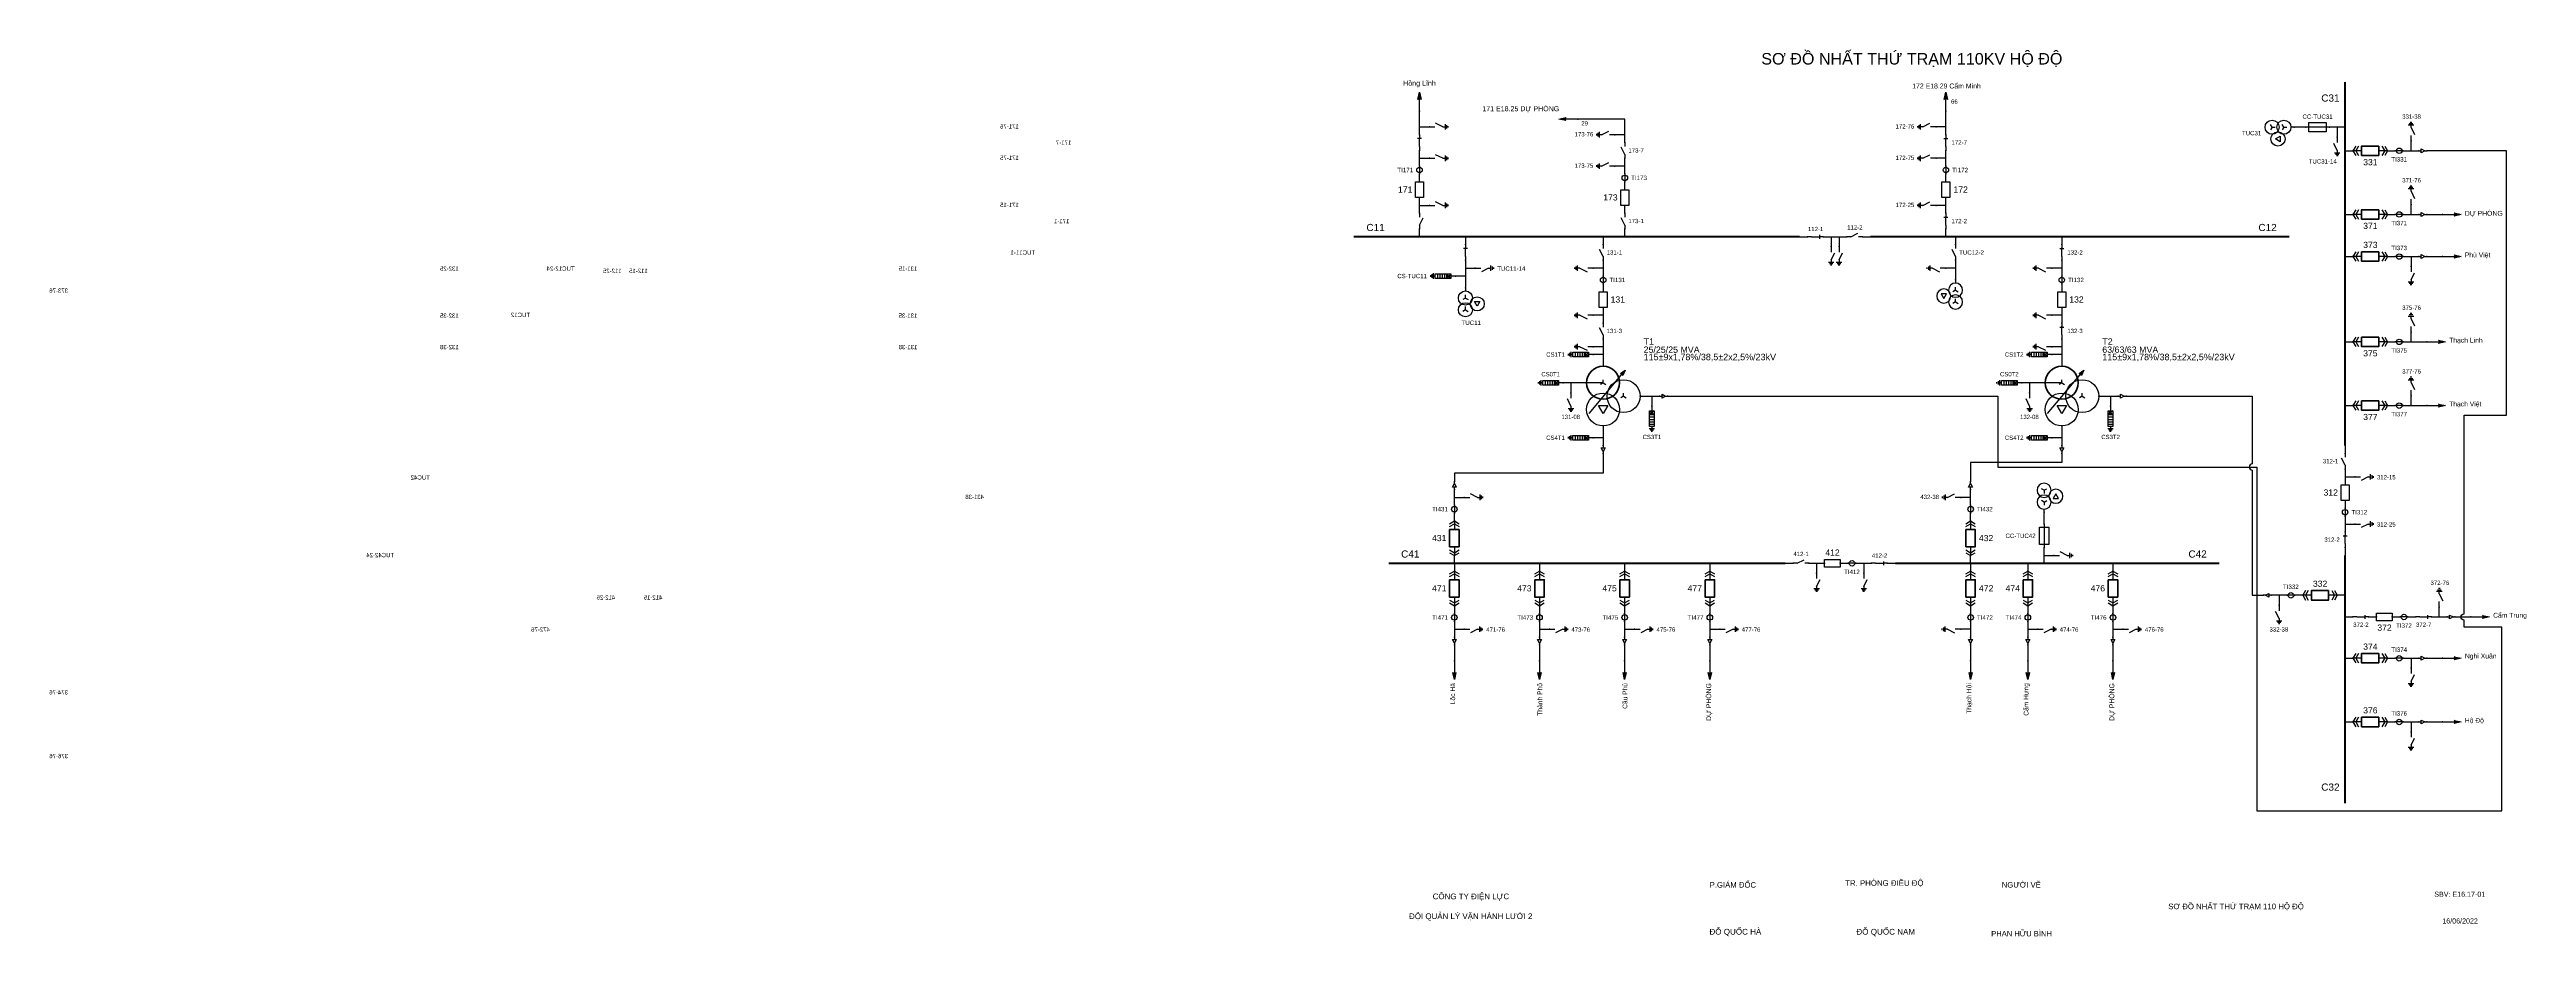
# Model space of a CAD drawing. Header units: millimetres. Extents: x -378 to 411, y 7 to 290.
import ezdxf

# ---------------------------------------------------------------- set-up
doc = ezdxf.new("R2010")
doc.units = ezdxf.units.MM
for name, color, linetype, lineweight in [('BUSBAR_110KV', 1, 'Continuous', 50), ('BUSBAR_22KV', 5, 'Continuous', 50), ('BUSBAR_35KV', 30, 'Continuous', 50), ('HV_110KV', 1, 'Continuous', 25), ('MV_22KV', 5, 'Continuous', 25), ('MV_35KV', 30, 'Continuous', 25)]:
    doc.layers.add(name, color=color, linetype=linetype, lineweight=lineweight)
doc.layers.add('SYM_PORTS', color=8, linetype='Continuous', plot=False)
doc.layers.add('TEXT', color=7, linetype='Continuous')
doc.styles.add('SLD_TEXT', font='arial.ttf')

# ---------------------------------------------------------------- blocks, each defined once
blk = doc.blocks.new('SYM_DISCONNECTOR_OPEN')
at = {"lineweight": 25}
for points in [[(0, -1.25), (-1.125, 1)], [(0, 2.5), (0, 1.25)], [(0, -1.25), (0, -2.5)]]:
    blk.add_lwpolyline(points, dxfattribs=at)
at = {"layer": 'SYM_PORTS'}
for p in [(0, 2.5), (0, -2.5)]:
    blk.add_point(p, dxfattribs=at)
blk.add_attdef('DEVICE_CODE', (1, -0.5), '', height=2)
blk = doc.blocks.new('SYM_EARTHING_SWITCH_OPEN')
at = {"lineweight": 25}
for points in [[(0, -1.25), (-1.125, 1)], [(0, 3), (0, 1.25)], [(-0.875, -2), (0.875, -2)], [(-0.5625, -2.4375), (0.5625, -2.4375)], [(-0.25, -2.875), (0.25, -2.875)], [(0, -1.25), (0, -2)]]:
    blk.add_lwpolyline(points, dxfattribs=at)
at = {"layer": 'SYM_PORTS'}
blk.add_point((0, 3), dxfattribs=at)
blk.add_attdef('DEVICE_CODE', (1.875, 0), '', height=2)
blk = doc.blocks.new('SYM_CIRCUIT_BREAKER')
at = {"lineweight": 25}
blk.add_lwpolyline([(-1.25, 2.5), (1.25, 2.5), (1.25, -2.5), (-1.25, -2.5)], close=True, dxfattribs=at)
at = {"layer": 'SYM_PORTS'}
for p in [(0, 2.5), (0, -2.5)]:
    blk.add_point(p, dxfattribs=at)
blk.add_attdef('DEVICE_CODE', (2.25, -0.5), '', height=2)
at = {"flags": 1}
blk.add_attdef('RATING', (2.25, -3.5), '', height=2, dxfattribs=at)
blk = doc.blocks.new('SYM_CURRENT_TRANSFORMER')
at = {"lineweight": 25}
blk.add_lwpolyline([(0, 1.25), (0, -1.25)], dxfattribs=at)
blk.add_circle((0, 0), 0.875, dxfattribs=at)
at = {"layer": 'SYM_PORTS'}
for p in [(0, 1.25), (0, -1.25)]:
    blk.add_point(p, dxfattribs=at)
blk.add_attdef('DEVICE_CODE', (1.875, -1.75), '', height=2)
at = {"flags": 1}
blk.add_attdef('RATIO', (1.875, -4.75), '', height=2, dxfattribs=at)
blk = doc.blocks.new('SYM_DISCONNECTOR_CLOSED')
at = {"lineweight": 25}
for points in [[(-0.625, 1.25), (0.625, 1.25)], [(0, 2.5), (0, 1.25)], [(0, -1.25), (0, 1.5)], [(0, -1.25), (0, -2.5)]]:
    blk.add_lwpolyline(points, dxfattribs=at)
at = {"layer": 'SYM_PORTS'}
for p in [(0, 2.5), (0, -2.5)]:
    blk.add_point(p, dxfattribs=at)
blk.add_attdef('DEVICE_CODE', (1.625, -0.5), '', height=2)
blk = doc.blocks.new('SYM_LINE_FEEDER_ARROW')
blk.add_hatch(color=7).paths.add_polyline_path([(0, -3), (-0.5, -0.75), (0, -1.25), (0.5, -0.75)])
at = {"lineweight": 25}
blk.add_lwpolyline([(0, 3), (0, -1.25)], dxfattribs=at)
blk.add_lwpolyline([(0, -3), (-0.5, -0.75), (0, -1.25), (0.5, -0.75)], close=True, dxfattribs=at)
at = {"layer": 'SYM_PORTS'}
blk.add_point((0, 3), dxfattribs=at)
blk.add_attdef('LINE_NAME', (1.5, 0), '', height=2)
blk = doc.blocks.new('SYM_SURGE_ARRESTER')
at = {"lineweight": 25}
for points in [[(-0.75, 2.5), (0.75, 2.5), (0.75, 1.25), (-0.75, 1.25)], [(-0.75, 1.25), (0.75, 1.25), (0.75, -2.5), (-0.75, -2.5)]]:
    blk.add_lwpolyline(points, close=True, dxfattribs=at)
for points in [[(-0.75, 2.5), (0.75, 1.25)], [(0.75, 2.5), (-0.75, 1.25)], [(-0.75, 0.5), (0.75, 0.5)], [(0, 4), (0, 2.5)], [(-0.875, -3.125), (0.875, -3.125)], [(-0.75, -0.25), (0.75, -0.25)], [(-0.75, -1), (0.75, -1)], [(-0.75, -1.75), (0.75, -1.75)], [(-0.5625, -3.5625), (0.5625, -3.5625)], [(-0.25, -4), (0.25, -4)], [(0, -2.5), (0, -3.125)]]:
    blk.add_lwpolyline(points, dxfattribs=at)
at = {"layer": 'SYM_PORTS'}
blk.add_point((0, 4), dxfattribs=at)
blk.add_attdef('DEVICE_CODE', (1.875, 1), '', height=2)
blk = doc.blocks.new('SYM_VOLTAGE_TRANSFORMER')
at = {"lineweight": 25}
for points in [[(0, 1.375), (-0.8625, 0.875)], [(0, 4.625), (0, 3.625)], [(0, 1.375), (0, 2.375)], [(0, 1.375), (0.8625, 0.875)], [(0, -2.375), (-0.8625, -2.875)], [(0, -2.375), (0, -1.375)], [(0, -2.375), (0.8625, -2.875)]]:
    blk.add_lwpolyline(points, dxfattribs=at)
blk.add_lwpolyline([(2.875, 0.25), (4.625, 0.25), (3.75, -1.25)], close=True, dxfattribs=at)
for centre in [(0, 1.375), (3.75, -0.5), (0, -2.375)]:
    blk.add_circle(centre, 2.25, dxfattribs=at)
at = {"layer": 'SYM_PORTS'}
blk.add_point((0, 4.625), dxfattribs=at)
blk.add_attdef('DEVICE_CODE', (7, 1.625), '', height=2)
at = {"flags": 1}
blk.add_attdef('RATIO', (7, -1.375), '', height=2, dxfattribs=at)
blk = doc.blocks.new('SYM_TRANSFORMER_3W')
blk.add_hatch(color=7).paths.add_polyline_path([(3.75, 8.25), (3.0125, 6.575), (2.2375, 7.225)])
at = {"lineweight": 25}
for points in [[(3.75, 8.25), (3.0125, 6.575), (2.2375, 7.225)], [(-4.75, -3), (-1.75, -3), (-3.25, -5.5)]]:
    blk.add_lwpolyline(points, close=True, dxfattribs=at)
for points in [[(-3.25, 4.25), (-8.5, 4.25)], [(-7.75, -5.5), (3.0125, 7.35)], [(-3.25, 4.25), (-4.1125, 3.75)], [(-3.25, 4.25), (-3.25, 5.25)], [(-3.25, 4.25), (-2.3875, 3.75)], [(3.25, 0), (2.3875, -0.5)], [(3.25, 0), (3.25, 1)], [(3.25, 0), (4.1125, -0.5)]]:
    blk.add_lwpolyline(points, dxfattribs=at)
at = {"lineweight": 50}
blk.add_circle((-3.25, 4.25), 5.25, dxfattribs=at)
at = {"lineweight": 25}
for centre in [(-3.25, -4.25), (3.25, 0)]:
    blk.add_circle(centre, 5.25, dxfattribs=at)
at = {"layer": 'SYM_PORTS'}
for p in [(-3.25, 9.5), (-8.5, 4.25), (8.5, 0), (-3.25, -9.5)]:
    blk.add_point(p, dxfattribs=at)
blk.add_attdef('DEVICE_CODE', (9.5, 6.5), '', height=2)
at = {"flags": 1}
for tag, p in [('VOLTAGE_RATIO', (9.5, 0.5)), ('POWER', (9.5, 3.5))]:
    blk.add_attdef(tag, p, '', height=2, dxfattribs=at)
blk = doc.blocks.new('SYM_CABLE_TERMINATION')
at = {"lineweight": 25}
blk.add_lwpolyline([(-0.625, 0.5), (0.625, 0.5), (0, -0.625)], close=True, dxfattribs=at)
for points in [[(0, 1.25), (0, 0.5)], [(0, -0.625), (0, -1.25)]]:
    blk.add_lwpolyline(points, dxfattribs=at)
at = {"layer": 'SYM_PORTS'}
for p in [(0, 1.25), (0, -1.25)]:
    blk.add_point(p, dxfattribs=at)
blk = doc.blocks.new('SYM_DRAWOUT_BREAKER')
at = {"lineweight": 25}
for points in [[(-1.5, 4.625), (0, 5.5), (1.5, 4.625)], [(-1.5, 3.75), (0, 4.625), (1.5, 3.75)], [(0, 5.5), (0, 2.75)], [(-1.5, -3.75), (0, -4.625), (1.5, -3.75)], [(-1.5, -4.625), (0, -5.5), (1.5, -4.625)], [(0, -2.75), (0, -5.5)]]:
    blk.add_lwpolyline(points, dxfattribs=at)
at = {"lineweight": 35}
blk.add_lwpolyline([(-1.5, 2.75), (1.5, 2.75), (1.5, -2.75), (-1.5, -2.75)], close=True, dxfattribs=at)
at = {"layer": 'SYM_PORTS'}
for p in [(0, 5.5), (0, -5.5)]:
    blk.add_point(p, dxfattribs=at)
blk.add_attdef('DEVICE_CODE', (2.5, 2.5), '', height=2)
at = {"flags": 1}
blk.add_attdef('RATING', (2.5, -0.5), '', height=2, dxfattribs=at)
blk = doc.blocks.new('SYM_FUSE_DISCONNECTOR')
at = {"lineweight": 25}
blk.add_lwpolyline([(-1.5, 2.75), (1.5, 2.75), (1.5, -2.75), (-1.5, -2.75)], close=True, dxfattribs=at)
blk.add_lwpolyline([(0, 3.75), (0, -3.75)], dxfattribs=at)
at = {"layer": 'SYM_PORTS'}
for p in [(0, 3.75), (0, -3.75)]:
    blk.add_point(p, dxfattribs=at)
blk.add_attdef('DEVICE_CODE', (2.5, 0.75), '', height=2)
at = {"flags": 1}
blk.add_attdef('RATING', (2.5, -2.25), '', height=2, dxfattribs=at)

msp = doc.modelspace()

# ---------------------------------------------------------------- linework, layer by layer
at = {"layer": 'BUSBAR_110KV', "const_width": 0.609}
for points in [[(37.81, 230.35), (179.86, 230.35)], [(202.37, 230.35), (335.8, 230.35)]]:
    msp.add_lwpolyline(points, dxfattribs=at)
at = {"layer": 'BUSBAR_22KV', "const_width": 0.609}
for points in [[(48.86, 126.35), (175.24, 126.35)], [(210.25, 126.35), (313.51, 126.35)]]:
    msp.add_lwpolyline(points, dxfattribs=at)
at = {"layer": 'BUSBAR_35KV', "const_width": 0.609}
for points in [[(353.56, 279.69), (353.56, 163.87)], [(353.56, 128.86), (353.56, 49.85)]]:
    msp.add_lwpolyline(points, dxfattribs=at)
at = {"layer": 'HV_110KV'}
for points in [[(58.73, 265.36), (58.73, 270.36)], [(226.4, 265.36), (226.4, 270.36)], [(58.73, 262.86), (58.73, 265.36)], [(58.73, 265.36), (61.87, 265.36)], [(124.14, 262.86), (124.14, 267.86), (109.13, 267.86)], [(124.14, 262.86), (121, 262.86)], [(124.14, 260.36), (124.14, 262.86)], [(226.4, 265.36), (223.26, 265.36)], [(226.4, 262.86), (226.4, 265.36)], [(58.73, 255.36), (58.73, 257.86)], [(58.73, 252.86), (58.73, 255.36)], [(58.73, 255.36), (61.87, 255.36)], [(124.14, 252.86), (121, 252.86)], [(124.14, 252.86), (124.14, 255.36)], [(124.14, 250.36), (124.14, 252.86)], [(226.4, 255.36), (223.26, 255.36)], [(226.4, 255.36), (226.4, 257.86)], [(226.4, 252.86), (226.4, 255.36)], [(58.73, 247.86), (58.73, 250.36)], [(124.14, 245.35), (124.14, 247.86)], [(226.4, 247.86), (226.4, 250.36)], [(58.73, 240.35), (58.73, 242.86)], [(58.73, 237.85), (58.73, 240.35)], [(58.73, 240.35), (61.87, 240.35)], [(124.14, 237.85), (124.14, 240.35)], [(226.4, 240.35), (223.26, 240.35)], [(226.4, 240.35), (226.4, 242.86)], [(226.4, 237.85), (226.4, 240.35)], [(58.73, 230.35), (58.73, 232.85)], [(73.36, 230.35), (73.36, 227.85)], [(117.23, 230.35), (117.23, 227.85)], [(124.14, 230.35), (124.14, 232.85)], [(179.86, 230.35), (182.36, 230.35)], [(187.36, 230.35), (189.86, 230.35)], [(189.86, 230.35), (189.86, 227.21)], [(189.86, 230.35), (192.36, 230.35)], [(192.36, 230.35), (192.36, 227.21)], [(192.36, 230.35), (194.87, 230.35)], [(199.87, 230.35), (202.37, 230.35)], [(226.4, 230.35), (226.4, 232.85)], [(229.49, 230.35), (229.49, 227.85)], [(263.32, 230.35), (263.32, 227.85)], [(73.36, 222.85), (73.36, 220.35)], [(117.23, 222.85), (117.23, 220.35)], [(229.49, 222.85), (229.49, 220.35)], [(263.32, 222.85), (263.32, 220.35)], [(73.36, 217.85), (70.22, 217.85)], [(73.36, 220.35), (76.5, 220.35)], [(73.36, 220.35), (73.36, 217.85)], [(73.36, 217.85), (73.36, 214.09)], [(117.23, 220.35), (114.09, 220.35)], [(117.23, 220.35), (117.23, 217.85)], [(117.23, 215.35), (117.23, 212.84)], [(229.49, 220.35), (226.36, 220.35)], [(229.49, 220.35), (229.49, 216.6)], [(263.32, 220.35), (260.18, 220.35)], [(263.32, 220.35), (263.32, 217.85)], [(263.32, 215.35), (263.32, 212.84)], [(117.23, 205.34), (114.09, 205.34)], [(117.23, 207.84), (117.23, 205.34)], [(117.23, 205.34), (117.23, 202.84)], [(263.32, 205.34), (260.18, 205.34)], [(263.32, 207.84), (263.32, 205.34)], [(263.32, 205.34), (263.32, 202.84)], [(117.23, 197.84), (117.23, 195.34)], [(263.32, 197.84), (263.32, 195.34)], [(117.23, 195.34), (114.09, 195.34)], [(117.23, 192.84), (114.09, 192.84)], [(117.23, 195.34), (117.23, 192.84)], [(117.23, 192.84), (117.23, 189.09)], [(263.32, 195.34), (260.18, 195.34)], [(263.32, 192.84), (260.18, 192.84)], [(263.32, 195.34), (263.32, 192.84)], [(263.32, 192.84), (263.32, 189.09)], [(106.98, 183.84), (104.48, 183.84)], [(111.98, 183.84), (106.98, 183.84)], [(106.98, 183.84), (106.98, 180.7)], [(253.07, 183.84), (250.57, 183.84)], [(258.07, 183.84), (253.07, 183.84)], [(253.07, 183.84), (253.07, 180.7)]]:
    msp.add_lwpolyline(points, dxfattribs=at)
at = {"layer": 'MV_22KV'}
for points in [[(117.23, 166.33), (114.09, 166.33)], [(117.23, 170.09), (117.23, 166.33)], [(117.23, 166.33), (117.23, 163.83)], [(263.32, 166.33), (260.18, 166.33)], [(263.32, 170.09), (263.32, 166.33)], [(263.32, 166.33), (263.32, 163.83)], [(117.23, 161.33), (117.23, 158.63), (117.23, 155.06), (69.83, 155.06), (69.83, 152.36)], [(263.32, 161.33), (263.32, 158.63), (263.32, 158.5), (234.28, 158.5), (234.28, 155.06), (234.28, 152.36)], [(69.83, 147.36), (69.83, 149.86)], [(69.83, 144.85), (69.83, 147.36)], [(69.83, 147.36), (72.97, 147.36)], [(69.83, 139.85), (69.83, 142.35)], [(234.28, 147.36), (231.14, 147.36)], [(234.28, 147.36), (234.28, 149.86)], [(234.28, 144.85), (234.28, 147.36)], [(234.28, 139.85), (234.28, 142.35)], [(257.68, 138.85), (257.68, 142.61)], [(69.83, 126.35), (69.83, 128.85)], [(69.83, 126.35), (69.83, 123.85)], [(96.96, 126.35), (96.96, 123.85)], [(124.08, 126.35), (124.08, 123.85)], [(151.21, 126.35), (151.21, 123.85)], [(175.24, 126.35), (177.74, 126.35)], [(182.74, 126.35), (185.24, 126.35)], [(185.24, 126.35), (185.24, 123.21)], [(185.24, 126.35), (187.74, 126.35)], [(192.74, 126.35), (195.25, 126.35)], [(197.75, 126.35), (200.25, 126.35)], [(200.25, 126.35), (200.25, 123.21)], [(200.25, 126.35), (202.75, 126.35)], [(207.75, 126.35), (210.25, 126.35)], [(234.28, 126.35), (234.28, 128.85)], [(234.28, 126.35), (234.28, 123.85)], [(252.5, 126.35), (252.5, 123.85)], [(257.68, 128.85), (257.68, 131.35)], [(257.68, 126.35), (257.68, 128.85)], [(257.68, 128.85), (260.82, 128.85)], [(279.63, 126.35), (279.63, 123.85)], [(69.83, 112.85), (69.83, 110.35)], [(96.96, 112.85), (96.96, 110.35)], [(124.08, 112.85), (124.08, 110.35)], [(151.21, 112.85), (151.21, 110.35)], [(234.28, 112.85), (234.28, 110.35)], [(252.5, 112.85), (252.5, 110.35)], [(279.63, 112.85), (279.63, 110.35)], [(69.83, 107.85), (69.83, 105.35)], [(69.83, 105.35), (72.97, 105.35)], [(69.83, 105.35), (69.83, 102.84)], [(96.96, 107.85), (96.96, 105.35)], [(96.96, 105.35), (100.1, 105.35)], [(96.96, 105.35), (96.96, 102.84)], [(124.08, 107.85), (124.08, 105.35)], [(124.08, 105.35), (127.22, 105.35)], [(124.08, 105.35), (124.08, 102.84)], [(151.21, 107.85), (151.21, 105.35)], [(151.21, 105.35), (154.35, 105.35)], [(151.21, 105.35), (151.21, 102.84)], [(234.28, 105.35), (231.14, 105.35)], [(234.28, 107.85), (234.28, 105.35)], [(234.28, 105.35), (234.28, 102.84)], [(252.5, 107.85), (252.5, 105.35)], [(252.5, 105.35), (255.64, 105.35)], [(252.5, 105.35), (252.5, 102.84)], [(279.63, 107.85), (279.63, 105.35)], [(279.63, 105.35), (282.77, 105.35)], [(279.63, 105.35), (279.63, 102.84)], [(69.83, 100.34), (69.83, 95.34)], [(96.96, 100.34), (96.96, 95.34)], [(124.08, 100.34), (124.08, 95.34)], [(151.21, 100.34), (151.21, 95.34)], [(234.28, 100.34), (234.28, 95.34)], [(252.5, 100.34), (252.5, 95.34)], [(279.63, 100.34), (279.63, 95.34)]]:
    msp.add_lwpolyline(points, dxfattribs=at)
at = {"layer": 'MV_35KV'}
for points in [[(341.06, 265.25), (337.3, 265.25)], [(351.06, 265.25), (348.56, 265.25)], [(353.56, 265.25), (351.06, 265.25)], [(351.06, 265.25), (351.06, 262.11)], [(374.56, 257.75), (374.56, 260.88)], [(353.56, 257.75), (356.06, 257.75)], [(367.06, 257.75), (369.56, 257.75)], [(372.06, 257.75), (374.56, 257.75)], [(374.56, 257.75), (377.07, 257.75)], [(353.56, 237.46), (356.06, 237.46)], [(367.06, 237.46), (369.56, 237.46)], [(372.06, 237.46), (374.56, 237.46)], [(374.56, 237.46), (374.56, 240.59)], [(374.56, 237.46), (377.07, 237.46)], [(379.57, 237.46), (384.57, 237.46)], [(353.56, 224.05), (356.06, 224.05)], [(367.06, 224.05), (369.56, 224.05)], [(372.06, 224.05), (374.56, 224.05)], [(374.56, 224.05), (374.56, 220.91)], [(374.56, 224.05), (377.07, 224.05)], [(379.57, 224.05), (384.57, 224.05)], [(374.56, 196.87), (374.56, 200.01)], [(353.56, 196.87), (356.06, 196.87)], [(367.06, 196.87), (369.56, 196.87)], [(372.06, 196.87), (374.56, 196.87)], [(374.56, 196.87), (379.57, 196.87)], [(128.98, 179.59), (132.73, 179.59)], [(132.73, 179.59), (132.73, 176.45)], [(132.73, 179.59), (135.23, 179.59)], [(275.07, 179.59), (278.82, 179.59)], [(278.82, 179.59), (278.82, 176.45)], [(278.82, 179.59), (281.32, 179.59)], [(353.56, 176.58), (356.06, 176.58)], [(367.06, 176.58), (369.56, 176.58)], [(372.06, 176.58), (374.56, 176.58)], [(374.56, 176.58), (374.56, 179.72)], [(374.56, 176.58), (379.57, 176.58)], [(353.56, 163.87), (353.56, 161.37)], [(353.56, 156.37), (353.56, 153.87)], [(353.56, 153.87), (356.7, 153.87)], [(353.56, 153.87), (353.56, 151.37)], [(353.56, 146.37), (353.56, 143.86)], [(353.56, 141.36), (353.56, 138.86)], [(353.56, 138.86), (356.7, 138.86)], [(353.56, 138.86), (353.56, 136.36)], [(353.56, 131.36), (353.56, 128.86)], [(332.56, 116.15), (330.05, 116.15)], [(335.06, 116.15), (332.56, 116.15)], [(332.56, 116.15), (332.56, 113.01)], [(340.06, 116.15), (337.56, 116.15)], [(353.56, 116.15), (351.06, 116.15)], [(383.57, 109.26), (383.57, 112.4)], [(353.56, 109.26), (356.06, 109.26)], [(361.06, 109.26), (363.56, 109.26)], [(368.56, 109.26), (371.06, 109.26)], [(373.56, 109.26), (376.07, 109.26)], [(381.07, 109.26), (383.57, 109.26)], [(383.57, 109.26), (386.07, 109.26)], [(388.57, 109.26), (393.57, 109.26)], [(353.56, 96.1), (356.06, 96.1)], [(367.06, 96.1), (369.56, 96.1)], [(372.06, 96.1), (374.56, 96.1)], [(374.56, 96.1), (374.56, 92.97)], [(374.56, 96.1), (377.07, 96.1)], [(379.57, 96.1), (384.57, 96.1)], [(353.56, 75.81), (356.06, 75.81)], [(367.06, 75.81), (369.56, 75.81)], [(372.06, 75.81), (374.56, 75.81)], [(374.56, 75.81), (374.56, 72.68)], [(374.56, 75.81), (377.07, 75.81)], [(379.57, 75.81), (384.57, 75.81)]]:
    msp.add_lwpolyline(points, dxfattribs=at)
for points in [[(137.73, 179.59), (140.43, 179.59), (243, 179.59), (243, 157), (325.5, 157), (325.5, 47.5), (403.5, 47.5), (403.5, 106), (391.5, 106), (391.5, 108.26, -1), (391.5, 110.26), (391.5, 173.5), (405, 173.5), (405, 257.75), (382.27, 257.75), (379.57, 257.75)], [(283.82, 179.59), (286.52, 179.59), (324, 179.59), (324, 158, 1), (324, 156), (324, 116.15), (324.85, 116.15), (327.55, 116.15)]]:
    msp.add_lwpolyline(points, format="xyb", dxfattribs=at)

# ---------------------------------------------------------------- block references
at = {"layer": 'HV_110KV'}
for p, rotation in [((58.73, 273.36), 180), ((226.4, 273.36), 180), ((106.13, 267.86), 270)]:
    msp.add_blockref('SYM_LINE_FEEDER_ARROW', p, dxfattribs=dict(at, rotation=rotation))
ref = msp.add_blockref('SYM_EARTHING_SWITCH_OPEN', (64.87, 265.36), dxfattribs=dict(at, xscale=-1, rotation=90))
ref.add_attrib('DEVICE_CODE', '171-76', (68.89, 264.82), dxfattribs={"layer": 'TEXT', "extrusion": (0, 0, -1), "height": 1.371, "style": 'SLD_TEXT'})
ref = msp.add_blockref('SYM_DISCONNECTOR_CLOSED', (58.73, 260.36), dxfattribs=dict(at, xscale=-1))
ref.add_attrib('DEVICE_CODE', '171-7', (52.14, 259.68), dxfattribs={"layer": 'TEXT', "extrusion": (0, 0, -1), "height": 1.385, "style": 'SLD_TEXT'})
ref = msp.add_blockref('SYM_EARTHING_SWITCH_OPEN', (118, 262.86), dxfattribs=dict(at, rotation=270))
ref.add_attrib('DEVICE_CODE', '173-76', (108.13, 262.32), dxfattribs={"layer": 'TEXT', "height": 1.371, "style": 'SLD_TEXT'})
ref = msp.add_blockref('SYM_EARTHING_SWITCH_OPEN', (220.26, 265.36), dxfattribs=dict(at, rotation=270))
ref.add_attrib('DEVICE_CODE', '172-76', (210.38, 264.82), dxfattribs={"layer": 'TEXT', "height": 1.371, "style": 'SLD_TEXT'})
ref = msp.add_blockref('SYM_DISCONNECTOR_CLOSED', (226.4, 260.36), dxfattribs=at)
ref.add_attrib('DEVICE_CODE', '172-7', (228.17, 259.68), dxfattribs={"layer": 'TEXT', "height": 1.385, "style": 'SLD_TEXT'})
ref = msp.add_blockref('SYM_EARTHING_SWITCH_OPEN', (64.87, 255.36), dxfattribs=dict(at, xscale=-1, rotation=90))
ref.add_attrib('DEVICE_CODE', '171-75', (68.89, 254.82), dxfattribs={"layer": 'TEXT', "extrusion": (0, 0, -1), "height": 1.371, "style": 'SLD_TEXT'})
ref = msp.add_blockref('SYM_CURRENT_TRANSFORMER', (58.73, 251.61), dxfattribs=at)
ref.add_attrib('DEVICE_CODE', 'TI171', (51.66, 250.9), dxfattribs={"layer": 'TEXT', "height": 1.417, "style": 'SLD_TEXT'})
ref = msp.add_blockref('SYM_EARTHING_SWITCH_OPEN', (118, 252.86), dxfattribs=dict(at, rotation=270))
ref.add_attrib('DEVICE_CODE', '173-75', (108.13, 252.32), dxfattribs={"layer": 'TEXT', "height": 1.371, "style": 'SLD_TEXT'})
ref = msp.add_blockref('SYM_DISCONNECTOR_OPEN', (124.14, 257.86), dxfattribs=at)
ref.add_attrib('DEVICE_CODE', '173-7', (125.28, 257.19), dxfattribs={"layer": 'TEXT', "height": 1.373, "style": 'SLD_TEXT'})
ref = msp.add_blockref('SYM_EARTHING_SWITCH_OPEN', (220.26, 255.36), dxfattribs=dict(at, rotation=270))
ref.add_attrib('DEVICE_CODE', '172-75', (210.38, 254.82), dxfattribs={"layer": 'TEXT', "height": 1.371, "style": 'SLD_TEXT'})
ref = msp.add_blockref('SYM_CURRENT_TRANSFORMER', (226.4, 251.61), dxfattribs=at)
ref.add_attrib('DEVICE_CODE', 'TI172', (228.42, 250.9), dxfattribs={"layer": 'TEXT', "height": 1.417, "style": 'SLD_TEXT'})
ref = msp.add_blockref('SYM_CIRCUIT_BREAKER', (58.73, 245.36), dxfattribs=at)
ref.add_attrib('DEVICE_CODE', '171', (51.87, 244.39), dxfattribs={"layer": 'TEXT', "height": 1.98, "style": 'SLD_TEXT'})
ref = msp.add_blockref('SYM_CIRCUIT_BREAKER', (124.14, 242.85), dxfattribs=at)
ref.add_attrib('DEVICE_CODE', '173', (117.28, 241.91), dxfattribs={"layer": 'TEXT', "height": 1.963, "style": 'SLD_TEXT'})
ref = msp.add_blockref('SYM_CURRENT_TRANSFORMER', (124.14, 249.11), dxfattribs=at)
ref.add_attrib('DEVICE_CODE', 'TI173', (126.16, 248.41), dxfattribs={"layer": 'TEXT', "height": 1.405, "style": 'SLD_TEXT'})
ref = msp.add_blockref('SYM_CIRCUIT_BREAKER', (226.4, 245.36), dxfattribs=at)
ref.add_attrib('DEVICE_CODE', '172', (228.79, 244.39), dxfattribs={"layer": 'TEXT', "height": 1.98, "style": 'SLD_TEXT'})
ref = msp.add_blockref('SYM_EARTHING_SWITCH_OPEN', (64.87, 240.35), dxfattribs=dict(at, xscale=-1, rotation=90))
ref.add_attrib('DEVICE_CODE', '171-15', (68.89, 239.81), dxfattribs={"layer": 'TEXT', "extrusion": (0, 0, -1), "height": 1.371, "style": 'SLD_TEXT'})
ref = msp.add_blockref('SYM_DISCONNECTOR_OPEN', (58.73, 235.35), dxfattribs=dict(at, xscale=-1))
ref.add_attrib('DEVICE_CODE', '171-1', (52.77, 234.67), dxfattribs={"layer": 'TEXT', "extrusion": (0, 0, -1), "height": 1.385, "style": 'SLD_TEXT'})
ref = msp.add_blockref('SYM_DISCONNECTOR_OPEN', (124.14, 235.35), dxfattribs=at)
ref.add_attrib('DEVICE_CODE', '173-1', (125.28, 234.69), dxfattribs={"layer": 'TEXT', "height": 1.373, "style": 'SLD_TEXT'})
ref = msp.add_blockref('SYM_EARTHING_SWITCH_OPEN', (220.26, 240.35), dxfattribs=dict(at, rotation=270))
ref.add_attrib('DEVICE_CODE', '172-25', (210.38, 239.81), dxfattribs={"layer": 'TEXT', "height": 1.371, "style": 'SLD_TEXT'})
ref = msp.add_blockref('SYM_DISCONNECTOR_CLOSED', (226.4, 235.35), dxfattribs=at)
ref.add_attrib('DEVICE_CODE', '172-2', (228.17, 234.67), dxfattribs={"layer": 'TEXT', "height": 1.385, "style": 'SLD_TEXT'})
ref = msp.add_blockref('SYM_DISCONNECTOR_CLOSED', (184.86, 230.35), dxfattribs=dict(at, rotation=270))
ref.add_attrib('DEVICE_CODE', '112-1', (182.45, 232.14), dxfattribs={"layer": 'TEXT', "height": 1.37, "style": 'SLD_TEXT'})
ref = msp.add_blockref('SYM_DISCONNECTOR_OPEN', (197.37, 230.35), dxfattribs=dict(at, rotation=270))
ref.add_attrib('DEVICE_CODE', '112-2', (194.96, 232.64), dxfattribs={"layer": 'TEXT', "height": 1.37, "style": 'SLD_TEXT'})
ref = msp.add_blockref('SYM_EARTHING_SWITCH_OPEN', (257.18, 220.35), dxfattribs=dict(at, xscale=-1, rotation=270))
ref.add_attrib('DEVICE_CODE', '132-25', (247.31, 219.56), dxfattribs={"layer": 'TEXT', "extrusion": (0, 0, -1), "height": 1.368, "style": 'SLD_TEXT'})
ref = msp.add_blockref('SYM_EARTHING_SWITCH_OPEN', (223.36, 220.35), dxfattribs=dict(at, xscale=-1, rotation=270))
ref.add_attrib('DEVICE_CODE', 'TUC12-24', (210.38, 219.53), dxfattribs={"layer": 'TEXT', "extrusion": (0, 0, -1), "height": 1.388, "style": 'SLD_TEXT'})
ref = msp.add_blockref('SYM_EARTHING_SWITCH_OPEN', (192.36, 224.21), dxfattribs=dict(at, xscale=-1))
ref.add_attrib('DEVICE_CODE', '112-25', (195.42, 218.82), dxfattribs={"layer": 'TEXT', "extrusion": (0, 0, -1), "height": 1.368, "style": 'SLD_TEXT'})
ref = msp.add_blockref('SYM_EARTHING_SWITCH_OPEN', (189.86, 224.21), dxfattribs=dict(at, xscale=-1))
ref.add_attrib('DEVICE_CODE', '112-15', (187.06, 218.82), dxfattribs={"layer": 'TEXT', "extrusion": (0, 0, -1), "height": 1.368, "style": 'SLD_TEXT'})
ref = msp.add_blockref('SYM_EARTHING_SWITCH_OPEN', (111.09, 220.35), dxfattribs=dict(at, xscale=-1, rotation=270))
ref.add_attrib('DEVICE_CODE', '131-15', (101.22, 219.56), dxfattribs={"layer": 'TEXT', "extrusion": (0, 0, -1), "height": 1.368, "style": 'SLD_TEXT'})
ref = msp.add_blockref('SYM_DISCONNECTOR_CLOSED', (73.36, 225.35), dxfattribs=dict(at, xscale=-1))
ref.add_attrib('DEVICE_CODE', 'TUC11-1', (63.67, 224.65), dxfattribs={"layer": 'TEXT', "extrusion": (0, 0, -1), "height": 1.392, "style": 'SLD_TEXT'})
ref = msp.add_blockref('SYM_EARTHING_SWITCH_OPEN', (79.5, 220.35), dxfattribs=dict(at, rotation=90))
ref.add_attrib('DEVICE_CODE', 'TUC11-14', (83.52, 219.53), dxfattribs={"layer": 'TEXT', "height": 1.387, "style": 'SLD_TEXT'})
ref = msp.add_blockref('SYM_DISCONNECTOR_OPEN', (117.23, 225.35), dxfattribs=at)
ref.add_attrib('DEVICE_CODE', '131-1', (118.37, 224.68), dxfattribs={"layer": 'TEXT', "height": 1.37, "style": 'SLD_TEXT'})
ref = msp.add_blockref('SYM_DISCONNECTOR_OPEN', (229.49, 225.35), dxfattribs=at)
ref.add_attrib('DEVICE_CODE', 'TUC12-2', (230.64, 224.65), dxfattribs={"layer": 'TEXT', "height": 1.392, "style": 'SLD_TEXT'})
ref = msp.add_blockref('SYM_DISCONNECTOR_CLOSED', (263.32, 225.35), dxfattribs=at)
ref.add_attrib('DEVICE_CODE', '132-2', (265.09, 224.68), dxfattribs={"layer": 'TEXT', "height": 1.37, "style": 'SLD_TEXT'})
ref = msp.add_blockref('SYM_VOLTAGE_TRANSFORMER', (229.49, 211.97), dxfattribs=dict(at, xscale=-1))
ref.add_attrib('DEVICE_CODE', 'TUC12', (224.52, 204.78), dxfattribs={"layer": 'TEXT', "extrusion": (0, 0, -1), "height": 1.393, "style": 'SLD_TEXT'})
ref = msp.add_blockref('SYM_SURGE_ARRESTER', (66.22, 217.85), dxfattribs=dict(at, rotation=270))
ref.add_attrib('DEVICE_CODE', 'CS-TUC11', (51.66, 217.16), dxfattribs={"layer": 'TEXT', "height": 1.382, "style": 'SLD_TEXT'})
ref = msp.add_blockref('SYM_VOLTAGE_TRANSFORMER', (73.36, 209.47), dxfattribs=at)
ref.add_attrib('DEVICE_CODE', 'TUC11', (72.14, 202.28), dxfattribs={"layer": 'TEXT', "height": 1.393, "style": 'SLD_TEXT'})
ref = msp.add_blockref('SYM_CURRENT_TRANSFORMER', (117.23, 216.6), dxfattribs=at)
ref.add_attrib('DEVICE_CODE', 'TI131', (119.25, 215.9), dxfattribs={"layer": 'TEXT', "height": 1.402, "style": 'SLD_TEXT'})
ref = msp.add_blockref('SYM_CURRENT_TRANSFORMER', (263.32, 216.6), dxfattribs=at)
ref.add_attrib('DEVICE_CODE', 'TI132', (265.34, 215.9), dxfattribs={"layer": 'TEXT', "height": 1.402, "style": 'SLD_TEXT'})
ref = msp.add_blockref('SYM_EARTHING_SWITCH_OPEN', (257.18, 205.34), dxfattribs=dict(at, xscale=-1, rotation=270))
ref.add_attrib('DEVICE_CODE', '132-35', (247.31, 204.55), dxfattribs={"layer": 'TEXT', "extrusion": (0, 0, -1), "height": 1.368, "style": 'SLD_TEXT'})
ref = msp.add_blockref('SYM_EARTHING_SWITCH_OPEN', (111.09, 205.34), dxfattribs=dict(at, xscale=-1, rotation=270))
ref.add_attrib('DEVICE_CODE', '131-35', (101.22, 204.55), dxfattribs={"layer": 'TEXT', "extrusion": (0, 0, -1), "height": 1.368, "style": 'SLD_TEXT'})
ref = msp.add_blockref('SYM_CIRCUIT_BREAKER', (117.23, 210.34), dxfattribs=at)
ref.add_attrib('DEVICE_CODE', '131', (119.62, 209.4), dxfattribs={"layer": 'TEXT', "height": 1.963, "style": 'SLD_TEXT'})
ref = msp.add_blockref('SYM_CIRCUIT_BREAKER', (263.32, 210.34), dxfattribs=at)
ref.add_attrib('DEVICE_CODE', '132', (265.72, 209.4), dxfattribs={"layer": 'TEXT', "height": 1.963, "style": 'SLD_TEXT'})
ref = msp.add_blockref('SYM_TRANSFORMER_3W', (120.48, 179.59), dxfattribs=at)
ref.add_attrib('DEVICE_CODE', 'T1', (130.12, 195.97), dxfattribs={"layer": 'TEXT', "height": 2.043, "style": 'SLD_TEXT'})
ref = msp.add_blockref('SYM_DISCONNECTOR_OPEN', (117.23, 200.34), dxfattribs=at)
ref.add_attrib('DEVICE_CODE', '131-3', (118.37, 199.68), dxfattribs={"layer": 'TEXT', "height": 1.37, "style": 'SLD_TEXT'})
ref = msp.add_blockref('SYM_TRANSFORMER_3W', (266.57, 179.59), dxfattribs=at)
ref.add_attrib('DEVICE_CODE', 'T2', (276.22, 195.97), dxfattribs={"layer": 'TEXT', "height": 2.043, "style": 'SLD_TEXT'})
ref = msp.add_blockref('SYM_DISCONNECTOR_CLOSED', (263.32, 200.34), dxfattribs=at)
ref.add_attrib('DEVICE_CODE', '132-3', (265.09, 199.68), dxfattribs={"layer": 'TEXT', "height": 1.37, "style": 'SLD_TEXT'})
ref = msp.add_blockref('SYM_EARTHING_SWITCH_OPEN', (257.18, 195.34), dxfattribs=dict(at, xscale=-1, rotation=270))
ref.add_attrib('DEVICE_CODE', '132-38', (247.31, 194.55), dxfattribs={"layer": 'TEXT', "extrusion": (0, 0, -1), "height": 1.368, "style": 'SLD_TEXT'})
ref = msp.add_blockref('SYM_EARTHING_SWITCH_OPEN', (111.09, 195.34), dxfattribs=dict(at, xscale=-1, rotation=270))
ref.add_attrib('DEVICE_CODE', '131-38', (101.22, 194.55), dxfattribs={"layer": 'TEXT', "extrusion": (0, 0, -1), "height": 1.368, "style": 'SLD_TEXT'})
ref = msp.add_blockref('SYM_SURGE_ARRESTER', (110.09, 192.84), dxfattribs=dict(at, rotation=270))
ref.add_attrib('DEVICE_CODE', 'CS1T1', (99.09, 192.17), dxfattribs={"layer": 'TEXT', "height": 1.366, "style": 'SLD_TEXT'})
ref = msp.add_blockref('SYM_SURGE_ARRESTER', (256.18, 192.84), dxfattribs=dict(at, rotation=270))
ref.add_attrib('DEVICE_CODE', 'CS1T2', (245.18, 192.17), dxfattribs={"layer": 'TEXT', "height": 1.366, "style": 'SLD_TEXT'})
ref = msp.add_blockref('SYM_SURGE_ARRESTER', (100.48, 183.84), dxfattribs=dict(at, rotation=270))
ref.add_attrib('DEVICE_CODE', 'CS0T1', (97.55, 185.9), dxfattribs={"layer": 'TEXT', "height": 1.366, "style": 'SLD_TEXT'})
ref = msp.add_blockref('SYM_SURGE_ARRESTER', (246.57, 183.84), dxfattribs=dict(at, rotation=270))
ref.add_attrib('DEVICE_CODE', 'CS0T2', (243.64, 185.9), dxfattribs={"layer": 'TEXT', "height": 1.366, "style": 'SLD_TEXT'})
ref = msp.add_blockref('SYM_EARTHING_SWITCH_OPEN', (106.98, 177.7), dxfattribs=at)
ref.add_attrib('DEVICE_CODE', '131-08', (103.93, 172.3), dxfattribs={"layer": 'TEXT', "height": 1.368, "style": 'SLD_TEXT'})
ref = msp.add_blockref('SYM_EARTHING_SWITCH_OPEN', (253.07, 177.7), dxfattribs=at)
ref.add_attrib('DEVICE_CODE', '132-08', (250.02, 172.3), dxfattribs={"layer": 'TEXT', "height": 1.368, "style": 'SLD_TEXT'})
at = {"layer": 'MV_22KV'}
ref = msp.add_blockref('SYM_SURGE_ARRESTER', (110.09, 166.33), dxfattribs=dict(at, rotation=270))
ref.add_attrib('DEVICE_CODE', 'CS4T1', (99.09, 165.66), dxfattribs={"layer": 'TEXT', "height": 1.366, "style": 'SLD_TEXT'})
ref = msp.add_blockref('SYM_SURGE_ARRESTER', (256.18, 166.33), dxfattribs=dict(at, rotation=270))
ref.add_attrib('DEVICE_CODE', 'CS4T2', (245.18, 165.66), dxfattribs={"layer": 'TEXT', "height": 1.366, "style": 'SLD_TEXT'})
for name, p in [('SYM_CABLE_TERMINATION', (117.23, 162.58)), ('SYM_CABLE_TERMINATION', (263.32, 162.58)), ('SYM_CABLE_TERMINATION', (69.83, 101.59)), ('SYM_CABLE_TERMINATION', (96.96, 101.59)), ('SYM_CABLE_TERMINATION', (124.08, 101.59)), ('SYM_CABLE_TERMINATION', (151.21, 101.59)), ('SYM_CABLE_TERMINATION', (234.28, 101.59)), ('SYM_CABLE_TERMINATION', (252.5, 101.59)), ('SYM_CABLE_TERMINATION', (279.63, 101.59)), ('SYM_LINE_FEEDER_ARROW', (69.83, 92.34)), ('SYM_LINE_FEEDER_ARROW', (96.96, 92.34)), ('SYM_LINE_FEEDER_ARROW', (124.08, 92.34)), ('SYM_LINE_FEEDER_ARROW', (151.21, 92.34)), ('SYM_LINE_FEEDER_ARROW', (234.28, 92.34)), ('SYM_LINE_FEEDER_ARROW', (252.5, 92.34)), ('SYM_LINE_FEEDER_ARROW', (279.63, 92.34))]:
    msp.add_blockref(name, p, dxfattribs=at)
ref = msp.add_blockref('SYM_VOLTAGE_TRANSFORMER', (257.68, 147.23), dxfattribs=dict(at, xscale=-1, rotation=180))
ref.add_attrib('DEVICE_CODE', 'TUC42', (256.46, 153.02), dxfattribs={"layer": 'TEXT', "extrusion": (0, 0, -1), "height": 1.393, "style": 'SLD_TEXT'})
at = {"layer": 'MV_22KV', "rotation": 180}
for p in [(69.83, 151.11), (234.28, 151.11)]:
    msp.add_blockref('SYM_CABLE_TERMINATION', p, dxfattribs=at)
at = {"layer": 'MV_22KV'}
ref = msp.add_blockref('SYM_EARTHING_SWITCH_OPEN', (75.97, 147.36), dxfattribs=dict(at, xscale=-1, rotation=90))
ref.add_attrib('DEVICE_CODE', '431-38', (79.99, 146.82), dxfattribs={"layer": 'TEXT', "extrusion": (0, 0, -1), "height": 1.368, "style": 'SLD_TEXT'})
ref = msp.add_blockref('SYM_CURRENT_TRANSFORMER', (69.83, 143.6), dxfattribs=at)
ref.add_attrib('DEVICE_CODE', 'TI431', (62.76, 142.91), dxfattribs={"layer": 'TEXT', "height": 1.402, "style": 'SLD_TEXT'})
ref = msp.add_blockref('SYM_EARTHING_SWITCH_OPEN', (228.14, 147.36), dxfattribs=dict(at, rotation=270))
ref.add_attrib('DEVICE_CODE', '432-38', (218.27, 146.82), dxfattribs={"layer": 'TEXT', "height": 1.368, "style": 'SLD_TEXT'})
ref = msp.add_blockref('SYM_CURRENT_TRANSFORMER', (234.28, 143.6), dxfattribs=at)
ref.add_attrib('DEVICE_CODE', 'TI432', (236.3, 142.91), dxfattribs={"layer": 'TEXT', "height": 1.402, "style": 'SLD_TEXT'})
ref = msp.add_blockref('SYM_DRAWOUT_BREAKER', (69.83, 134.35), dxfattribs=at)
ref.add_attrib('DEVICE_CODE', '431', (62.72, 133.41), dxfattribs={"layer": 'TEXT', "height": 1.963, "style": 'SLD_TEXT'})
ref = msp.add_blockref('SYM_DRAWOUT_BREAKER', (234.28, 134.35), dxfattribs=at)
ref.add_attrib('DEVICE_CODE', '432', (236.92, 133.41), dxfattribs={"layer": 'TEXT', "height": 1.963, "style": 'SLD_TEXT'})
ref = msp.add_blockref('SYM_FUSE_DISCONNECTOR', (257.68, 135.1), dxfattribs=at)
ref.add_attrib('DEVICE_CODE', 'CC-TUC42', (245.39, 134.41), dxfattribs={"layer": 'TEXT', "height": 1.391, "style": 'SLD_TEXT'})
ref = msp.add_blockref('SYM_EARTHING_SWITCH_OPEN', (263.82, 128.85), dxfattribs=dict(at, xscale=-1, rotation=90))
ref.add_attrib('DEVICE_CODE', 'TUC42-24', (267.84, 128.28), dxfattribs={"layer": 'TEXT', "extrusion": (0, 0, -1), "height": 1.388, "style": 'SLD_TEXT'})
ref = msp.add_blockref('SYM_DISCONNECTOR_OPEN', (180.24, 126.35), dxfattribs=dict(at, rotation=270))
ref.add_attrib('DEVICE_CODE', '412-1', (177.83, 128.64), dxfattribs={"layer": 'TEXT', "height": 1.37, "style": 'SLD_TEXT'})
ref = msp.add_blockref('SYM_CIRCUIT_BREAKER', (190.24, 126.35), dxfattribs=dict(at, rotation=270))
ref.add_attrib('DEVICE_CODE', '412', (188.01, 128.79), dxfattribs={"layer": 'TEXT', "height": 1.959, "style": 'SLD_TEXT'})
ref = msp.add_blockref('SYM_CURRENT_TRANSFORMER', (196.5, 126.35), dxfattribs=dict(at, rotation=270))
ref.add_attrib('DEVICE_CODE', 'TI412', (193.97, 122.92), dxfattribs={"layer": 'TEXT', "height": 1.402, "style": 'SLD_TEXT'})
ref = msp.add_blockref('SYM_DISCONNECTOR_CLOSED', (205.25, 126.35), dxfattribs=dict(at, rotation=270))
ref.add_attrib('DEVICE_CODE', '412-2', (202.84, 128.14), dxfattribs={"layer": 'TEXT', "height": 1.37, "style": 'SLD_TEXT'})
ref = msp.add_blockref('SYM_EARTHING_SWITCH_OPEN', (200.25, 120.21), dxfattribs=dict(at, xscale=-1))
ref.add_attrib('DEVICE_CODE', '412-25', (197.45, 114.82), dxfattribs={"layer": 'TEXT', "extrusion": (0, 0, -1), "height": 1.368, "style": 'SLD_TEXT'})
ref = msp.add_blockref('SYM_EARTHING_SWITCH_OPEN', (185.24, 120.21), dxfattribs=dict(at, xscale=-1))
ref.add_attrib('DEVICE_CODE', '412-15', (182.44, 114.82), dxfattribs={"layer": 'TEXT', "extrusion": (0, 0, -1), "height": 1.368, "style": 'SLD_TEXT'})
ref = msp.add_blockref('SYM_DRAWOUT_BREAKER', (69.83, 118.35), dxfattribs=at)
ref.add_attrib('DEVICE_CODE', '471', (62.72, 117.39), dxfattribs={"layer": 'TEXT', "height": 1.98, "style": 'SLD_TEXT'})
ref = msp.add_blockref('SYM_DRAWOUT_BREAKER', (96.96, 118.35), dxfattribs=at)
ref.add_attrib('DEVICE_CODE', '473', (89.85, 117.4), dxfattribs={"layer": 'TEXT', "height": 1.963, "style": 'SLD_TEXT'})
ref = msp.add_blockref('SYM_DRAWOUT_BREAKER', (124.08, 118.35), dxfattribs=at)
ref.add_attrib('DEVICE_CODE', '475', (116.98, 117.41), dxfattribs={"layer": 'TEXT', "height": 1.968, "style": 'SLD_TEXT'})
ref = msp.add_blockref('SYM_DRAWOUT_BREAKER', (151.21, 118.35), dxfattribs=at)
ref.add_attrib('DEVICE_CODE', '477', (144.1, 117.39), dxfattribs={"layer": 'TEXT', "height": 1.985, "style": 'SLD_TEXT'})
ref = msp.add_blockref('SYM_DRAWOUT_BREAKER', (234.28, 118.35), dxfattribs=at)
ref.add_attrib('DEVICE_CODE', '472', (236.92, 117.39), dxfattribs={"layer": 'TEXT', "height": 1.98, "style": 'SLD_TEXT'})
ref = msp.add_blockref('SYM_DRAWOUT_BREAKER', (252.5, 118.35), dxfattribs=at)
ref.add_attrib('DEVICE_CODE', '474', (245.39, 117.39), dxfattribs={"layer": 'TEXT', "height": 1.985, "style": 'SLD_TEXT'})
ref = msp.add_blockref('SYM_DRAWOUT_BREAKER', (279.63, 118.35), dxfattribs=at)
ref.add_attrib('DEVICE_CODE', '476', (272.52, 117.4), dxfattribs={"layer": 'TEXT', "height": 1.963, "style": 'SLD_TEXT'})
ref = msp.add_blockref('SYM_EARTHING_SWITCH_OPEN', (228.14, 105.35), dxfattribs=dict(at, xscale=-1, rotation=270))
ref.add_attrib('DEVICE_CODE', '472-76', (218.27, 104.56), dxfattribs={"layer": 'TEXT', "extrusion": (0, 0, -1), "height": 1.371, "style": 'SLD_TEXT'})
ref = msp.add_blockref('SYM_CURRENT_TRANSFORMER', (69.83, 109.1), dxfattribs=at)
ref.add_attrib('DEVICE_CODE', 'TI471', (62.76, 108.39), dxfattribs={"layer": 'TEXT', "height": 1.417, "style": 'SLD_TEXT'})
ref = msp.add_blockref('SYM_EARTHING_SWITCH_OPEN', (75.97, 105.35), dxfattribs=dict(at, rotation=90))
ref.add_attrib('DEVICE_CODE', '471-76', (79.99, 104.56), dxfattribs={"layer": 'TEXT', "height": 1.371, "style": 'SLD_TEXT'})
ref = msp.add_blockref('SYM_CURRENT_TRANSFORMER', (96.96, 109.1), dxfattribs=at)
ref.add_attrib('DEVICE_CODE', 'TI473', (89.89, 108.4), dxfattribs={"layer": 'TEXT', "height": 1.405, "style": 'SLD_TEXT'})
ref = msp.add_blockref('SYM_EARTHING_SWITCH_OPEN', (103.1, 105.35), dxfattribs=dict(at, rotation=90))
ref.add_attrib('DEVICE_CODE', '473-76', (107.11, 104.56), dxfattribs={"layer": 'TEXT', "height": 1.371, "style": 'SLD_TEXT'})
ref = msp.add_blockref('SYM_CURRENT_TRANSFORMER', (124.08, 109.1), dxfattribs=at)
ref.add_attrib('DEVICE_CODE', 'TI475', (117.01, 108.4), dxfattribs={"layer": 'TEXT', "height": 1.408, "style": 'SLD_TEXT'})
ref = msp.add_blockref('SYM_EARTHING_SWITCH_OPEN', (130.22, 105.35), dxfattribs=dict(at, rotation=90))
ref.add_attrib('DEVICE_CODE', '475-76', (134.24, 104.56), dxfattribs={"layer": 'TEXT', "height": 1.371, "style": 'SLD_TEXT'})
ref = msp.add_blockref('SYM_CURRENT_TRANSFORMER', (151.21, 109.1), dxfattribs=at)
ref.add_attrib('DEVICE_CODE', 'TI477', (144.14, 108.39), dxfattribs={"layer": 'TEXT', "height": 1.42, "style": 'SLD_TEXT'})
ref = msp.add_blockref('SYM_EARTHING_SWITCH_OPEN', (157.35, 105.35), dxfattribs=dict(at, rotation=90))
ref.add_attrib('DEVICE_CODE', '477-76', (161.37, 104.56), dxfattribs={"layer": 'TEXT', "height": 1.371, "style": 'SLD_TEXT'})
ref = msp.add_blockref('SYM_CURRENT_TRANSFORMER', (234.28, 109.1), dxfattribs=at)
ref.add_attrib('DEVICE_CODE', 'TI472', (236.3, 108.39), dxfattribs={"layer": 'TEXT', "height": 1.417, "style": 'SLD_TEXT'})
ref = msp.add_blockref('SYM_CURRENT_TRANSFORMER', (252.5, 109.1), dxfattribs=at)
ref.add_attrib('DEVICE_CODE', 'TI474', (245.43, 108.39), dxfattribs={"layer": 'TEXT', "height": 1.42, "style": 'SLD_TEXT'})
ref = msp.add_blockref('SYM_EARTHING_SWITCH_OPEN', (258.64, 105.35), dxfattribs=dict(at, rotation=90))
ref.add_attrib('DEVICE_CODE', '474-76', (262.66, 104.56), dxfattribs={"layer": 'TEXT', "height": 1.371, "style": 'SLD_TEXT'})
ref = msp.add_blockref('SYM_CURRENT_TRANSFORMER', (279.63, 109.1), dxfattribs=at)
ref.add_attrib('DEVICE_CODE', 'TI476', (272.56, 108.4), dxfattribs={"layer": 'TEXT', "height": 1.405, "style": 'SLD_TEXT'})
ref = msp.add_blockref('SYM_EARTHING_SWITCH_OPEN', (285.77, 105.35), dxfattribs=dict(at, rotation=90))
ref.add_attrib('DEVICE_CODE', '476-76', (289.79, 104.56), dxfattribs={"layer": 'TEXT', "height": 1.371, "style": 'SLD_TEXT'})
at = {"layer": 'MV_35KV'}
ref = msp.add_blockref('SYM_FUSE_DISCONNECTOR', (344.81, 265.25), dxfattribs=dict(at, rotation=270))
ref.add_attrib('DEVICE_CODE', 'CC-TUC31', (339.99, 267.91), dxfattribs={"layer": 'TEXT', "height": 1.391, "style": 'SLD_TEXT'})
ref = msp.add_blockref('SYM_EARTHING_SWITCH_OPEN', (374.56, 263.88), dxfattribs=dict(at, rotation=180))
ref.add_attrib('DEVICE_CODE', '331-38', (371.76, 267.95), dxfattribs={"layer": 'TEXT', "height": 1.368, "style": 'SLD_TEXT'})
ref = msp.add_blockref('SYM_VOLTAGE_TRANSFORMER', (332.68, 265.25), dxfattribs=dict(at, rotation=270))
ref.add_attrib('DEVICE_CODE', 'TUC31', (320.71, 262.67), dxfattribs={"layer": 'TEXT', "height": 1.393, "style": 'SLD_TEXT'})
ref = msp.add_blockref('SYM_EARTHING_SWITCH_OPEN', (351.06, 259.11), dxfattribs=at)
ref.add_attrib('DEVICE_CODE', 'TUC31-14', (341.98, 253.68), dxfattribs={"layer": 'TEXT', "height": 1.388, "style": 'SLD_TEXT'})
ref = msp.add_blockref('SYM_DRAWOUT_BREAKER', (361.56, 257.75), dxfattribs=dict(at, rotation=270))
ref.add_attrib('DEVICE_CODE', '331', (359.33, 253.13), dxfattribs={"layer": 'TEXT', "height": 1.963, "style": 'SLD_TEXT'})
ref = msp.add_blockref('SYM_CURRENT_TRANSFORMER', (370.81, 257.75), dxfattribs=dict(at, rotation=270))
ref.add_attrib('DEVICE_CODE', 'TI331', (368.29, 254.32), dxfattribs={"layer": 'TEXT', "height": 1.402, "style": 'SLD_TEXT'})
for name, p, rotation in [('SYM_CABLE_TERMINATION', (378.32, 257.75), 90), ('SYM_CABLE_TERMINATION', (378.32, 237.46), 90), ('SYM_LINE_FEEDER_ARROW', (387.57, 237.46), 90), ('SYM_CABLE_TERMINATION', (378.32, 224.05), 90), ('SYM_LINE_FEEDER_ARROW', (387.57, 224.05), 90), ('SYM_LINE_FEEDER_ARROW', (382.57, 196.87), 90), ('SYM_CABLE_TERMINATION', (136.48, 179.59), 90), ('SYM_CABLE_TERMINATION', (282.57, 179.59), 90), ('SYM_LINE_FEEDER_ARROW', (382.57, 176.58), 90), ('SYM_CABLE_TERMINATION', (328.8, 116.15), 270), ('SYM_CABLE_TERMINATION', (387.32, 109.26), 90), ('SYM_LINE_FEEDER_ARROW', (396.57, 109.26), 90), ('SYM_CABLE_TERMINATION', (378.32, 96.1), 90), ('SYM_LINE_FEEDER_ARROW', (387.57, 96.1), 90), ('SYM_CABLE_TERMINATION', (378.32, 75.81), 90), ('SYM_LINE_FEEDER_ARROW', (387.57, 75.81), 90)]:
    msp.add_blockref(name, p, dxfattribs=dict(at, rotation=rotation))
ref = msp.add_blockref('SYM_EARTHING_SWITCH_OPEN', (374.56, 243.59), dxfattribs=dict(at, rotation=180))
ref.add_attrib('DEVICE_CODE', '371-76', (371.76, 247.66), dxfattribs={"layer": 'TEXT', "height": 1.371, "style": 'SLD_TEXT'})
ref = msp.add_blockref('SYM_DRAWOUT_BREAKER', (361.56, 237.46), dxfattribs=dict(at, rotation=270))
ref.add_attrib('DEVICE_CODE', '371', (359.33, 232.84), dxfattribs={"layer": 'TEXT', "height": 1.963, "style": 'SLD_TEXT'})
ref = msp.add_blockref('SYM_CURRENT_TRANSFORMER', (370.81, 237.46), dxfattribs=dict(at, rotation=270))
ref.add_attrib('DEVICE_CODE', 'TI371', (368.29, 234.02), dxfattribs={"layer": 'TEXT', "height": 1.405, "style": 'SLD_TEXT'})
ref = msp.add_blockref('SYM_DRAWOUT_BREAKER', (361.56, 224.05), dxfattribs=dict(at, rotation=270))
ref.add_attrib('DEVICE_CODE', '373', (359.33, 226.78), dxfattribs={"layer": 'TEXT', "height": 1.963, "style": 'SLD_TEXT'})
ref = msp.add_blockref('SYM_CURRENT_TRANSFORMER', (370.81, 224.05), dxfattribs=dict(at, rotation=270))
ref.add_attrib('DEVICE_CODE', 'TI373', (368.29, 226.09), dxfattribs={"layer": 'TEXT', "height": 1.405, "style": 'SLD_TEXT'})
ref = msp.add_blockref('SYM_EARTHING_SWITCH_OPEN', (374.56, 217.91), dxfattribs=dict(at, xscale=-1))
ref.add_attrib('DEVICE_CODE', '373-76', (371.76, 212.52), dxfattribs={"layer": 'TEXT', "extrusion": (0, 0, -1), "height": 1.371, "style": 'SLD_TEXT'})
ref = msp.add_blockref('SYM_EARTHING_SWITCH_OPEN', (374.56, 203.01), dxfattribs=dict(at, rotation=180))
ref.add_attrib('DEVICE_CODE', '375-76', (371.76, 207.08), dxfattribs={"layer": 'TEXT', "height": 1.371, "style": 'SLD_TEXT'})
ref = msp.add_blockref('SYM_DRAWOUT_BREAKER', (361.56, 196.87), dxfattribs=dict(at, rotation=270))
ref.add_attrib('DEVICE_CODE', '375', (359.33, 192.26), dxfattribs={"layer": 'TEXT', "height": 1.963, "style": 'SLD_TEXT'})
ref = msp.add_blockref('SYM_CURRENT_TRANSFORMER', (370.81, 196.87), dxfattribs=dict(at, rotation=270))
ref.add_attrib('DEVICE_CODE', 'TI375', (368.29, 193.44), dxfattribs={"layer": 'TEXT', "height": 1.405, "style": 'SLD_TEXT'})
ref = msp.add_blockref('SYM_EARTHING_SWITCH_OPEN', (374.56, 182.72), dxfattribs=dict(at, rotation=180))
ref.add_attrib('DEVICE_CODE', '377-76', (371.76, 186.79), dxfattribs={"layer": 'TEXT', "height": 1.371, "style": 'SLD_TEXT'})
ref = msp.add_blockref('SYM_SURGE_ARRESTER', (132.73, 172.45), dxfattribs=at)
ref.add_attrib('DEVICE_CODE', 'CS3T1', (129.8, 165.91), dxfattribs={"layer": 'TEXT', "height": 1.366, "style": 'SLD_TEXT'})
ref = msp.add_blockref('SYM_SURGE_ARRESTER', (278.82, 172.45), dxfattribs=at)
ref.add_attrib('DEVICE_CODE', 'CS3T2', (275.9, 165.91), dxfattribs={"layer": 'TEXT', "height": 1.366, "style": 'SLD_TEXT'})
ref = msp.add_blockref('SYM_DRAWOUT_BREAKER', (361.56, 176.58), dxfattribs=dict(at, rotation=270))
ref.add_attrib('DEVICE_CODE', '377', (359.33, 171.97), dxfattribs={"layer": 'TEXT', "height": 1.963, "style": 'SLD_TEXT'})
ref = msp.add_blockref('SYM_CURRENT_TRANSFORMER', (370.81, 176.58), dxfattribs=dict(at, rotation=270))
ref.add_attrib('DEVICE_CODE', 'TI377', (368.29, 173.15), dxfattribs={"layer": 'TEXT', "height": 1.405, "style": 'SLD_TEXT'})
ref = msp.add_blockref('SYM_DISCONNECTOR_OPEN', (353.56, 158.87), dxfattribs=at)
ref.add_attrib('DEVICE_CODE', '312-1', (346.47, 158.2), dxfattribs={"layer": 'TEXT', "height": 1.37, "style": 'SLD_TEXT'})
ref = msp.add_blockref('SYM_CIRCUIT_BREAKER', (353.56, 148.87), dxfattribs=at)
ref.add_attrib('DEVICE_CODE', '312', (346.7, 147.92), dxfattribs={"layer": 'TEXT', "height": 1.963, "style": 'SLD_TEXT'})
ref = msp.add_blockref('SYM_EARTHING_SWITCH_OPEN', (359.7, 153.87), dxfattribs=dict(at, rotation=90))
ref.add_attrib('DEVICE_CODE', '312-15', (363.72, 153.08), dxfattribs={"layer": 'TEXT', "height": 1.368, "style": 'SLD_TEXT'})
ref = msp.add_blockref('SYM_CURRENT_TRANSFORMER', (353.56, 142.61), dxfattribs=at)
ref.add_attrib('DEVICE_CODE', 'TI312', (355.58, 141.92), dxfattribs={"layer": 'TEXT', "height": 1.402, "style": 'SLD_TEXT'})
ref = msp.add_blockref('SYM_DISCONNECTOR_CLOSED', (353.56, 133.86), dxfattribs=at)
ref.add_attrib('DEVICE_CODE', '312-2', (346.97, 133.2), dxfattribs={"layer": 'TEXT', "height": 1.37, "style": 'SLD_TEXT'})
ref = msp.add_blockref('SYM_EARTHING_SWITCH_OPEN', (359.7, 138.86), dxfattribs=dict(at, rotation=90))
ref.add_attrib('DEVICE_CODE', '312-25', (363.72, 138.07), dxfattribs={"layer": 'TEXT', "height": 1.368, "style": 'SLD_TEXT'})
ref = msp.add_blockref('SYM_CURRENT_TRANSFORMER', (336.31, 116.15), dxfattribs=dict(at, rotation=270))
ref.add_attrib('DEVICE_CODE', 'TI332', (333.78, 118.18), dxfattribs={"layer": 'TEXT', "height": 1.402, "style": 'SLD_TEXT'})
ref = msp.add_blockref('SYM_DRAWOUT_BREAKER', (345.56, 116.15), dxfattribs=dict(at, rotation=270))
ref.add_attrib('DEVICE_CODE', '332', (343.33, 118.87), dxfattribs={"layer": 'TEXT', "height": 1.963, "style": 'SLD_TEXT'})
ref = msp.add_blockref('SYM_EARTHING_SWITCH_OPEN', (383.57, 115.4), dxfattribs=dict(at, rotation=180))
ref.add_attrib('DEVICE_CODE', '372-76', (380.77, 119.47), dxfattribs={"layer": 'TEXT', "height": 1.371, "style": 'SLD_TEXT'})
ref = msp.add_blockref('SYM_EARTHING_SWITCH_OPEN', (332.56, 110.01), dxfattribs=at)
ref.add_attrib('DEVICE_CODE', '332-38', (329.5, 104.61), dxfattribs={"layer": 'TEXT', "height": 1.368, "style": 'SLD_TEXT'})
ref = msp.add_blockref('SYM_CIRCUIT_BREAKER', (366.06, 109.26), dxfattribs=dict(at, rotation=270))
ref.add_attrib('DEVICE_CODE', '372', (363.83, 104.89), dxfattribs={"layer": 'TEXT', "height": 1.963, "style": 'SLD_TEXT'})
ref = msp.add_blockref('SYM_DISCONNECTOR_CLOSED', (358.56, 109.26), dxfattribs=dict(at, rotation=270))
ref.add_attrib('DEVICE_CODE', '372-2', (356.15, 106.11), dxfattribs={"layer": 'TEXT', "height": 1.373, "style": 'SLD_TEXT'})
ref = msp.add_blockref('SYM_CURRENT_TRANSFORMER', (372.31, 109.26), dxfattribs=dict(at, rotation=270))
ref.add_attrib('DEVICE_CODE', 'TI372', (369.79, 105.83), dxfattribs={"layer": 'TEXT', "height": 1.405, "style": 'SLD_TEXT'})
ref = msp.add_blockref('SYM_DISCONNECTOR_CLOSED', (378.57, 109.26), dxfattribs=dict(at, rotation=270))
ref.add_attrib('DEVICE_CODE', '372-7', (376.16, 106.11), dxfattribs={"layer": 'TEXT', "height": 1.373, "style": 'SLD_TEXT'})
ref = msp.add_blockref('SYM_DRAWOUT_BREAKER', (361.56, 96.1), dxfattribs=dict(at, rotation=270))
ref.add_attrib('DEVICE_CODE', '374', (359.33, 98.83), dxfattribs={"layer": 'TEXT', "height": 1.963, "style": 'SLD_TEXT'})
ref = msp.add_blockref('SYM_CURRENT_TRANSFORMER', (370.81, 96.1), dxfattribs=dict(at, rotation=270))
ref.add_attrib('DEVICE_CODE', 'TI374', (368.29, 98.14), dxfattribs={"layer": 'TEXT', "height": 1.405, "style": 'SLD_TEXT'})
ref = msp.add_blockref('SYM_EARTHING_SWITCH_OPEN', (374.56, 89.97), dxfattribs=dict(at, xscale=-1))
ref.add_attrib('DEVICE_CODE', '374-76', (371.76, 84.57), dxfattribs={"layer": 'TEXT', "extrusion": (0, 0, -1), "height": 1.371, "style": 'SLD_TEXT'})
ref = msp.add_blockref('SYM_DRAWOUT_BREAKER', (361.56, 75.81), dxfattribs=dict(at, rotation=270))
ref.add_attrib('DEVICE_CODE', '376', (359.33, 78.54), dxfattribs={"layer": 'TEXT', "height": 1.963, "style": 'SLD_TEXT'})
ref = msp.add_blockref('SYM_CURRENT_TRANSFORMER', (370.81, 75.81), dxfattribs=dict(at, rotation=270))
ref.add_attrib('DEVICE_CODE', 'TI376', (368.29, 77.85), dxfattribs={"layer": 'TEXT', "height": 1.405, "style": 'SLD_TEXT'})
ref = msp.add_blockref('SYM_EARTHING_SWITCH_OPEN', (374.56, 69.68), dxfattribs=dict(at, xscale=-1))
ref.add_attrib('DEVICE_CODE', '376-76', (371.76, 64.28), dxfattribs={"layer": 'TEXT', "extrusion": (0, 0, -1), "height": 1.371, "style": 'SLD_TEXT'})

# ---------------------------------------------------------------- texts
at = {"layer": 'TEXT', "attachment_point": 7, "style": 'SLD_TEXT'}
for s, insert, char_height in [('SƠ ĐỒ NHẤT THỨ TRẠM 110KV HỘ ĐỘ', (167.6, 284.4), 3.6695), ('Hồng Lĩnh', (53.53, 277.98), 1.616), ('172 E18.29 Cẩm Minh', (215.67, 277.57), 1.5725), ('171 E18.25 DỰ PHÒNG', (78.75, 269.99), 1.6066), ('66', (228.04, 272.71), 1.36), ('C31', (345.97, 273.37), 2.277), ('29', (110.28, 265.78), 1.363), ('DỰ PHÒNG', (391.71, 236.69), 1.564), ('C11', (41.82, 232.14), 2.277), ('C12', (325.95, 232.14), 2.277), ('Phù Việt', (391.71, 223.47), 1.538), ('Thạch Linh', (386.71, 196.3), 1.545), ('25/25/25 MVA', (130.12, 193.36), 2.0153), ('115±9x1,78%/38,5±2x2,5%/23kV', (130.12, 190.66), 2.0437), ('63/63/63 MVA', (276.22, 193.36), 2.0153), ('115±9x1,78%/38,5±2x2,5%/23kV', (276.22, 190.66), 2.0437), ('Thạch Việt', (386.71, 176), 1.54), ('C41', (52.87, 128.14), 2.277), ('C42', (303.66, 128.14), 2.277), ('Cẩm Trung', (400.72, 108.57), 1.54), ('Nghi Xuân', (391.71, 95.57), 1.549), ('Hộ Độ', (391.71, 75.22), 1.531), ('C32', (345.97, 53.9), 2.277), ('P.GIÁM ĐỐC', (151.16, 23.02), 1.764), ('TR. PHÒNG ĐIỀU ĐỘ', (194.32, 23.23), 1.7868), ('NGƯỜI VẼ', (244.22, 23.05), 1.741), ('CÔNG TY ĐIỆN LỰC', (62.93, 18.95), 1.8116), ('SƠ ĐỒ NHẤT THỨ TRẠM 110 HỘ ĐỘ', (297.22, 15.78), 1.7792), ('SBV: E16.17-01', (381.97, 20.12), 1.6213), ('ĐỘI QUẢN LÝ VẬN HÀNH LƯỚI 2', (55.42, 12.54), 1.8081), ('ĐỖ QUỐC HÀ', (151.1, 7.58), 1.834), ('ĐỖ QUỐC NAM', (197.9, 7.57), 1.8406), ('PHAN HỮU BÌNH', (240.84, 7.5), 1.7249), ('16/06/2022', (384.53, 11.6), 1.622)]:
    msp.add_mtext(s, dxfattribs=dict(at, insert=insert, char_height=char_height))
at = {"layer": 'TEXT', "attachment_point": 7, "rotation": 90, "style": 'SLD_TEXT'}
for s, insert, char_height in [('Lộc Hà', (70.41, 81.45), 1.526), ('Thành Phố', (97.84, 77.81), 1.521), ('Cầu Phủ', (124.95, 79.99), 1.511), ('DỰ PHÒNG', (151.98, 76.13), 1.564), ('Thạch Hội', (234.86, 78.41), 1.537), ('Cẩm Hưng', (253.17, 77.77), 1.527), ('DỰ PHÒNG', (280.4, 76.13), 1.564)]:
    msp.add_mtext(s, dxfattribs=dict(at, insert=insert, char_height=char_height))

doc.saveas('drawing.dxf')
